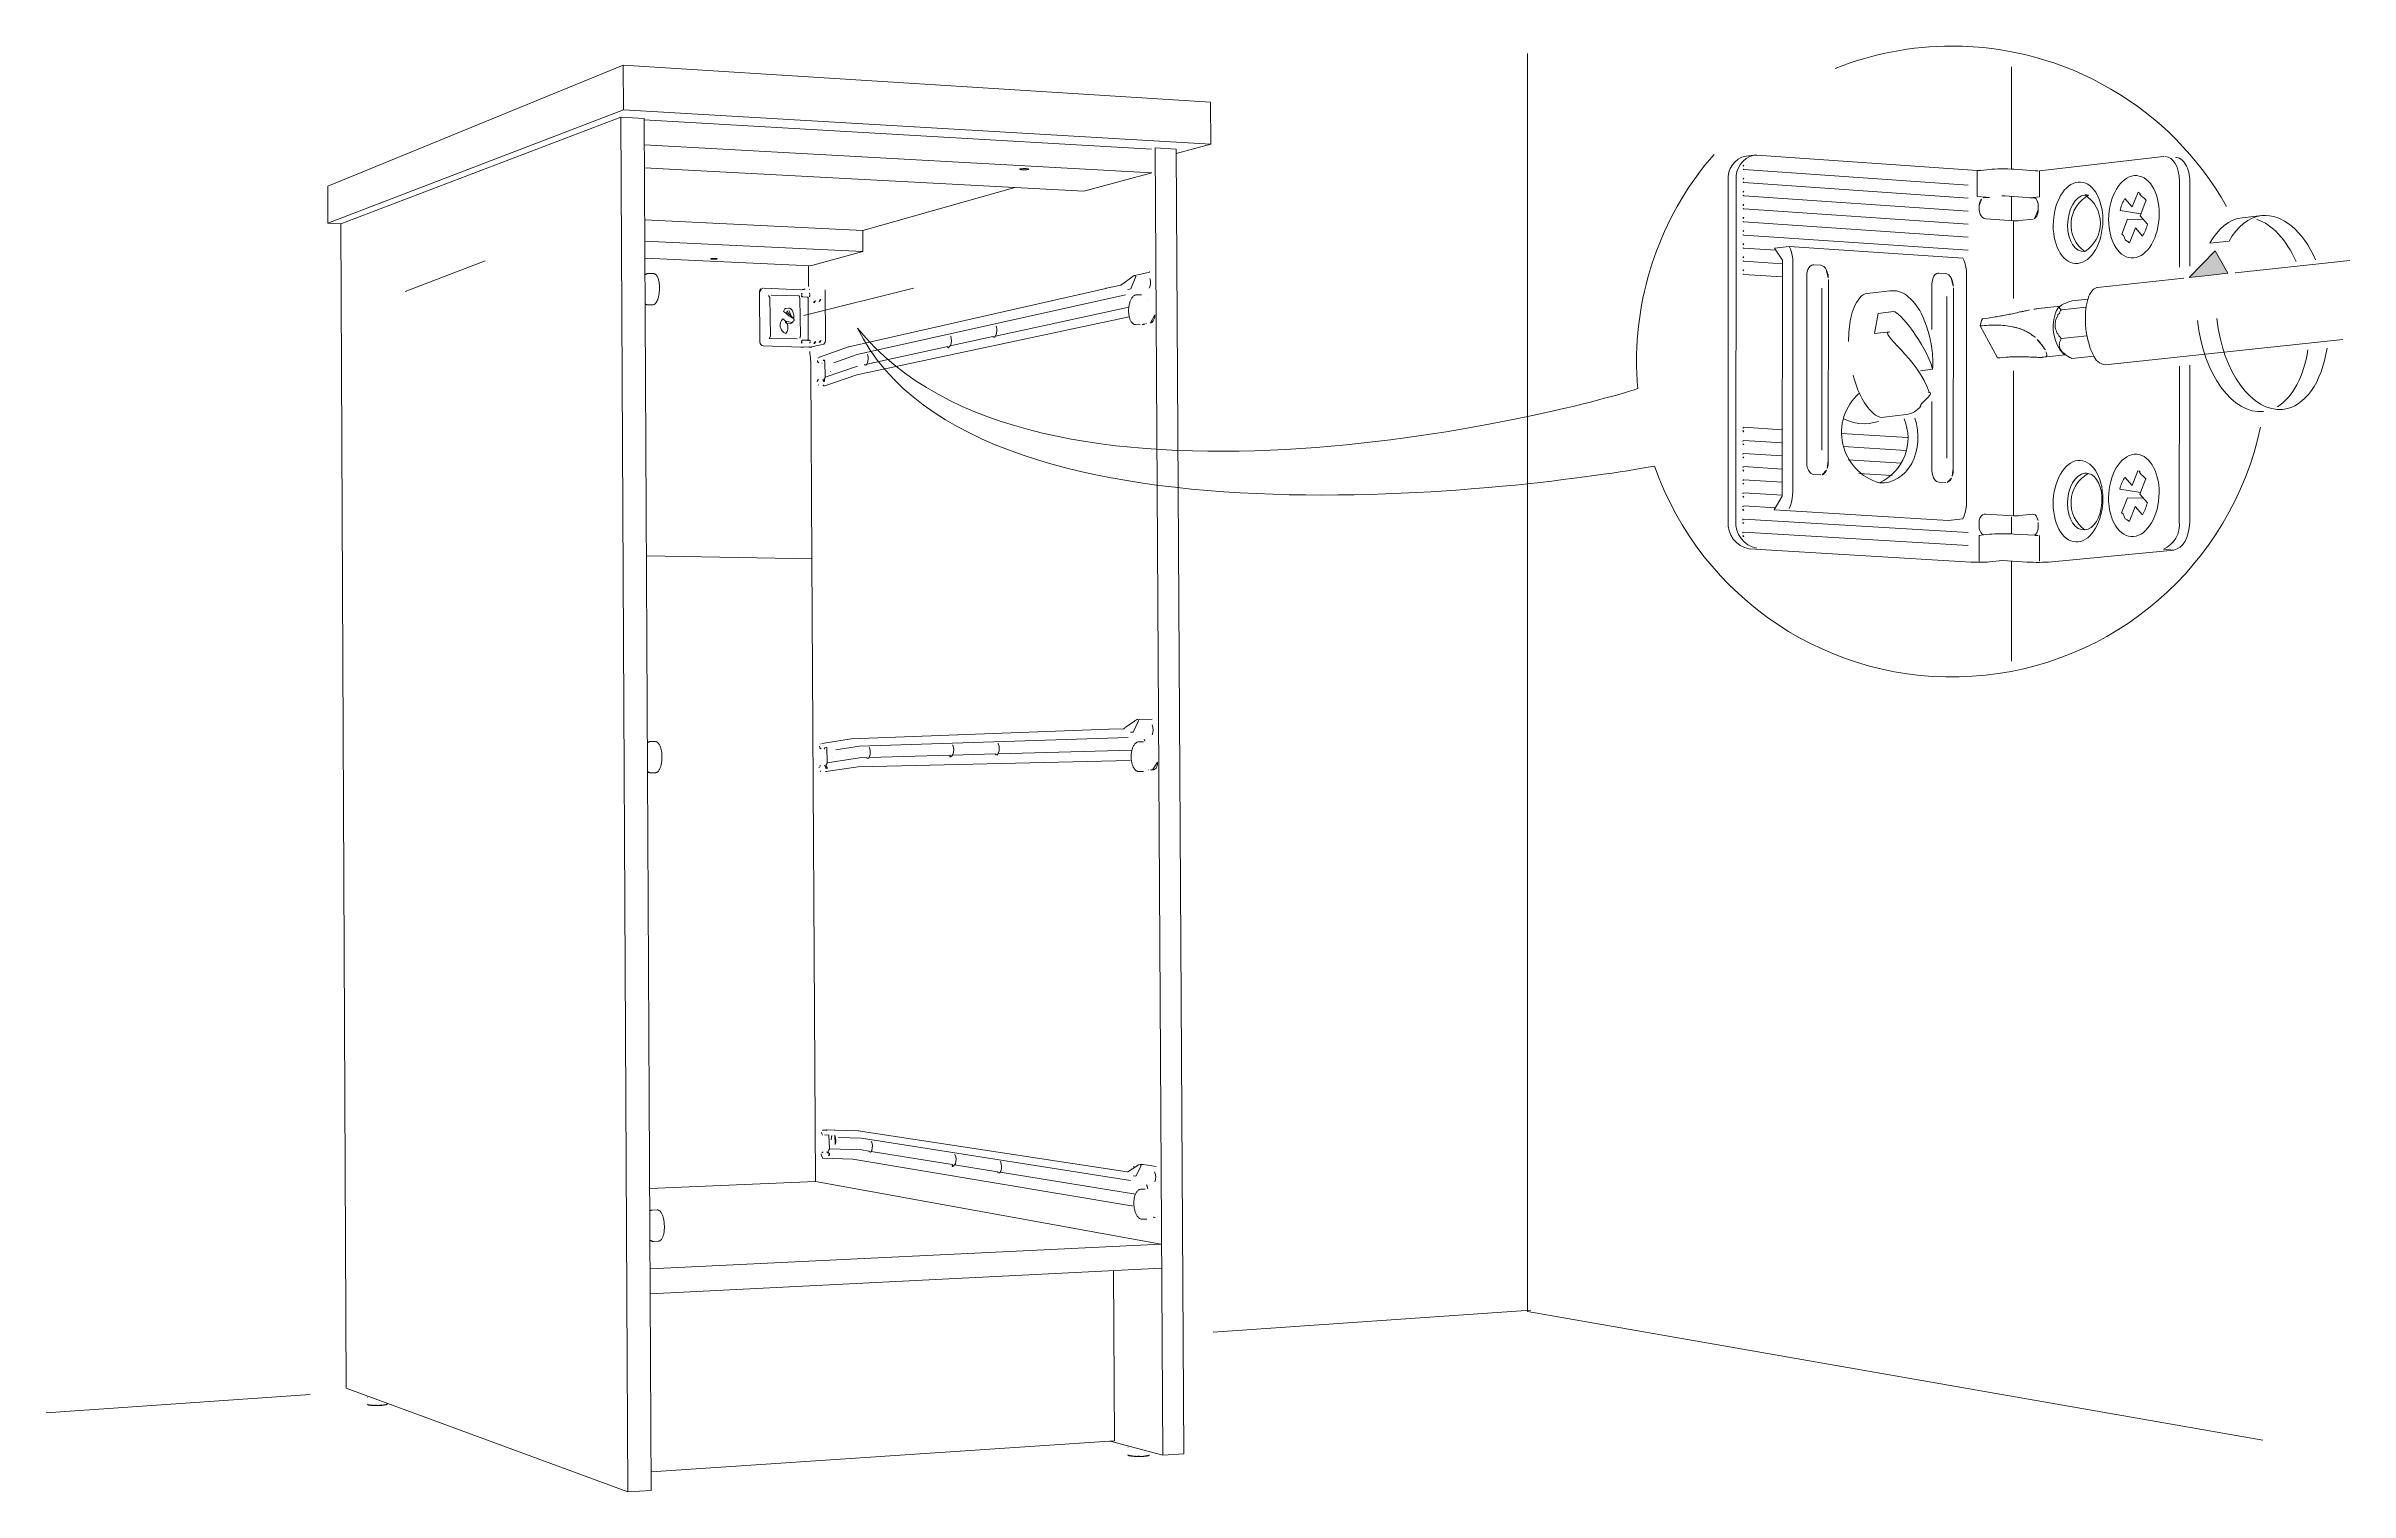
# Model space of a CAD drawing. Header units: metres. Extents: x -27.1 to 47.9, y -10.7 to 6.6.
# Drawn here: x 40.181 to 43.274, y -2.814 to -0.873 of the extents above; entities that cross this region are included whole.
import ezdxf

# ---------------------------------------------------------------- set-up
doc = ezdxf.new("R2010")
doc.units = ezdxf.units.M
doc.header["$MEASUREMENT"] = 0
doc.layers.add('PDF_Working_Num_Penna__255_Num_Penna__255_Num_Penna__255_Num_Penna__255_Num_Penna__255_Num_Penna__255', color=255, linetype='Continuous', lineweight=18)
doc.layers.add('PDF_Working_Num_Penna__7_Num_Penna__7_Num_Penna__7_Num_Penna__7_Num_Penna__7_Num_Penna__7', color=7, linetype='Continuous', lineweight=18)
doc.styles.add('GENERATED_STYLE_1', font='Arial')

msp = doc.modelspace()

# ---------------------------------------------------------------- hatches: boundary and pattern name
at = {"layer": 'PDF_Working_Num_Penna__7_Num_Penna__7_Num_Penna__7_Num_Penna__7_Num_Penna__7_Num_Penna__7', "linetype": 'Continuous', "lineweight": 18}
msp.add_hatch(color=7, dxfattribs=at).paths.add_polyline_path([(43.0936, -1.1475), (43.0583, -1.1832), (43.1103, -1.1775)])

# ---------------------------------------------------------------- linework, layer by layer
at = {"layer": 'PDF_Working_Num_Penna__255_Num_Penna__255_Num_Penna__255_Num_Penna__255_Num_Penna__255_Num_Penna__255', "color": 255, "linetype": 'Continuous', "lineweight": 18, "flags": 128}
msp.add_lwpolyline([(41.1981, -1.2342), (41.3456, -1.1975)], dxfattribs=at)
at = {"layer": 'PDF_Working_Num_Penna__7_Num_Penna__7_Num_Penna__7_Num_Penna__7_Num_Penna__7_Num_Penna__7', "color": 7, "linetype": 'Continuous', "lineweight": 18, "flags": 128}
for points in [[(43.1575, -2.7442), (42.1702, -2.5715), (42.1702, -0.8827)], [(41.7445, -0.9478), (40.9556, -0.8984), (40.5591, -1.0605), (40.5593, -1.1105)], [(40.9556, -0.8984), (40.9559, -0.958), (41.7448, -1.0042)], [(42.82, -0.9006), (42.8199, -1.0377)], [(40.5593, -1.1105), (40.9559, -0.958)], [(41.7445, -0.9478), (41.7448, -1.0042)], [(40.9839, -0.9698), (40.9525, -0.968), (40.5764, -1.1113)], [(40.962, -2.8137), (40.9525, -0.968)], [(40.9934, -2.8116), (40.9839, -0.9698)], [(40.9839, -0.9715), (41.6653, -1.0108)], [(41.6655, -1.0428), (40.9841, -1.005)], [(41.6803, -2.7645), (41.67, -1.0094)], [(41.6984, -1.0111), (41.67, -1.0094)], [(41.6984, -1.0111), (41.7087, -2.7626), (41.6803, -2.7645)], [(41.7448, -1.0042), (41.6984, -1.017)], [(42.4781, -1.019), (42.7738, -1.0397)], [(42.8577, -1.0399), (43.0238, -1.0207)], [(40.9843, -1.0361), (41.5744, -1.0675)], [(41.5744, -1.0675), (41.6655, -1.0428)], [(42.7617, -1.0591), (42.4603, -1.0382)], [(42.7907, -1.0382), (42.7786, -1.0397), (42.7775, -1.0397), (42.7763, -1.0397), (42.775, -1.0397), (42.7738, -1.0397)], [(42.7905, -1.0758), (42.788, -1.076), (42.785, -1.076), (42.7818, -1.0762), (42.7837, -1.0755), (42.7857, -1.0753), (42.7738, -1.0745), (42.7738, -1.0397)], [(42.7907, -1.0382), (42.7937, -1.0379), (42.7974, -1.0377), (42.8017, -1.0374), (42.8062, -1.0374), (42.8107, -1.0374), (42.8151, -1.0374), (42.8196, -1.0377), (42.8234, -1.0379), (42.8517, -1.0399)], [(42.8488, -1.0758), (42.8577, -1.0748), (42.8577, -1.0399)], [(41.4816, -1.0626), (41.2773, -1.1201)], [(42.7617, -1.0768), (42.4603, -1.0558)], [(42.7617, -1.0942), (42.4603, -1.0735)], [(42.841, -1.076), (42.811, -1.0738)], [(42.8199, -1.0745), (42.8199, -1.1069)], [(42.841, -1.076), (42.8443, -1.0762), (42.8477, -1.0762), (42.8512, -1.0762), (42.8528, -1.0775), (42.854, -1.0793), (42.855, -1.0815), (42.8555, -1.084), (42.8557, -1.0867), (42.8557, -1.0924)], [(43.0455, -1.0533), (43.0454, -1.1695)], [(43.0594, -1.0544), (43.0593, -1.1681)], [(40.5764, -1.1113), (40.5593, -1.1105)], [(40.5764, -1.1113), (40.5838, -2.6744), (40.962, -2.8137), (40.9934, -2.8116)], [(41.207, -1.1674), (41.2774, -1.1482), (41.2773, -1.1201), (40.9846, -1.106)], [(42.7617, -1.1116), (42.4603, -1.091)], [(42.7617, -1.1291), (42.4603, -1.1086)], [(42.7765, -1.0865), (42.7765, -1.0922), (42.7768, -1.0952), (42.7778, -1.0982), (42.7792, -1.1007), (42.781, -1.1027), (42.7832, -1.1039), (42.7857, -1.1044), (42.8228, -1.1071)], [(42.8228, -1.1071), (42.8249, -1.1071), (42.8271, -1.1071), (42.829, -1.1071), (42.8308, -1.1069), (42.8488, -1.1049)], [(42.8228, -1.1071), (42.8228, -1.2114)], [(42.968, -1.1252), (42.9758, -1.105)], [(42.997, -1.1054), (42.9758, -1.105)], [(43.156, -1.1002), (43.13, -1.103)], [(41.2774, -1.1482), (40.9848, -1.1346)], [(42.7617, -1.1465), (42.4603, -1.1263)], [(42.5035, -1.1467), (42.4603, -1.1438)], [(42.5123, -1.1602), (42.5016, -1.1438), (42.5215, -1.1415)], [(42.5215, -1.1415), (42.5233, -1.1453), (42.5246, -1.1492), (42.5255, -1.1537), (42.5262, -1.1584), (42.5262, -1.1632)], [(42.7596, -1.1789), (42.7594, -1.1741), (42.7588, -1.1694), (42.7578, -1.1649), (42.7564, -1.1609), (42.7546, -1.1572), (42.5215, -1.1415)], [(42.9785, -1.1366), (42.9862, -1.1168)], [(43.0861, -1.1374), (43.1121, -1.1346)], [(40.6628, -1.2023), (40.7705, -1.1608)], [(40.9857, -1.1574), (41.207, -1.1674)], [(41.2046, -1.1673), (41.2047, -1.1952)], [(42.5123, -1.1649), (42.4603, -1.1614)], [(42.5013, -1.4954), (42.5121, -1.4767), (42.5123, -1.1602)], [(42.5262, -1.1632), (42.5262, -1.4705)], [(42.5711, -1.1727), (42.5701, -1.1709), (42.5691, -1.1697), (42.5678, -1.1687), (42.5669, -1.1679), (42.5653, -1.1672), (42.5639, -1.1669), (42.5544, -1.1662), (42.5529, -1.1664), (42.5517, -1.1667), (42.5494, -1.1682), (42.5477, -1.1702), (42.5465, -1.1727), (42.5457, -1.1756), (42.5452, -1.1779), (42.5452, -1.1809), (42.5449, -1.4319)], [(43.1204, -1.1769), (43.2743, -1.1603)], [(40.9897, -1.1778), (40.9962, -1.1781), (40.9969, -1.1782), (40.9975, -1.1783), (40.9981, -1.1785), (40.9987, -1.1789), (40.9992, -1.1792), (40.9998, -1.1797), (41.0002, -1.1802), (41.0007, -1.1808), (41.0011, -1.1814), (41.0015, -1.1822), (41.002, -1.183), (41.0023, -1.1838), (41.0026, -1.1847), (41.003, -1.1858), (41.0033, -1.1869), (41.0036, -1.1881), (41.0038, -1.1894), (41.004, -1.1907), (41.0042, -1.1919), (41.0043, -1.1933), (41.0044, -1.1946), (41.0045, -1.1959), (41.0045, -1.1973), (41.0045, -1.1986), (41.0044, -1.1999), (41.0043, -1.2012), (41.0042, -1.2025), (41.0041, -1.2038), (41.0039, -1.2051), (41.0037, -1.2063), (41.0035, -1.2075), (41.0033, -1.2087), (41.003, -1.2098), (41.0026, -1.211), (41.0023, -1.212), (41.002, -1.213), (41.0015, -1.214), (41.0011, -1.2149), (41.0006, -1.2157), (41.0002, -1.2165), (40.9996, -1.2173), (40.9991, -1.218), (40.9985, -1.2186), (40.9979, -1.219), (40.9974, -1.2194), (40.9967, -1.2197), (40.996, -1.22), (40.9954, -1.2201), (40.9946, -1.2201), (40.9881, -1.2199)], [(41.1944, -1.1997), (41.1444, -1.1976)], [(41.1981, -1.2342), (41.3456, -1.1975)], [(41.2585, -1.2764), (41.6039, -1.1979)], [(41.6249, -1.1933), (41.6244, -1.1933), (41.6241, -1.1934), (41.6047, -1.1978), (41.6042, -1.1978), (41.6039, -1.1979)], [(41.6249, -1.1933), (41.6253, -1.1927), (41.6258, -1.1922), (41.6264, -1.1917), (41.6388, -1.1827), (41.6397, -1.1821), (41.6405, -1.1815)], [(41.6419, -1.1806), (41.6423, -1.1805), (41.6428, -1.1805), (41.6432, -1.1804), (41.6441, -1.1821), (41.6373, -1.1983), (41.6334, -1.1992)], [(41.6497, -1.2468), (41.6438, -1.2465), (41.6432, -1.2465), (41.6426, -1.2463), (41.642, -1.2462), (41.6414, -1.2459), (41.6408, -1.2457), (41.6402, -1.2452), (41.6396, -1.2447), (41.639, -1.2441), (41.6384, -1.2434), (41.6379, -1.2427), (41.6374, -1.2419), (41.637, -1.2411), (41.6366, -1.2402), (41.6362, -1.2393), (41.6358, -1.2382), (41.6355, -1.2371), (41.6352, -1.236), (41.635, -1.2348), (41.6348, -1.2335), (41.6346, -1.2323), (41.6345, -1.2311), (41.6344, -1.2298), (41.6344, -1.2285), (41.6344, -1.2272), (41.6344, -1.226), (41.6345, -1.2247), (41.6346, -1.2234), (41.6348, -1.2222), (41.635, -1.221), (41.6352, -1.2198), (41.6355, -1.2186), (41.6358, -1.2174), (41.6361, -1.2163), (41.6365, -1.2152), (41.6369, -1.2142), (41.6374, -1.2132), (41.6378, -1.2123), (41.6383, -1.2114), (41.6389, -1.2106), (41.6394, -1.2098), (41.6401, -1.2091), (41.6407, -1.2084), (41.6414, -1.2079), (41.6421, -1.2074), (41.6428, -1.207), (41.6435, -1.2067), (41.6442, -1.2065), (41.645, -1.2064), (41.6458, -1.2064), (41.6517, -1.2066)], [(41.6629, -1.1759), (41.6626, -1.1759), (41.6623, -1.176), (41.6449, -1.18), (41.6448, -1.1803)], [(42.5121, -1.1826), (42.4603, -1.1791)], [(42.5653, -1.1976), (42.5653, -1.4152)], [(42.5741, -1.1861), (42.5738, -1.4294)], [(42.7387, -1.1836), (42.7377, -1.1821), (42.7367, -1.1809), (42.7356, -1.1799), (42.7347, -1.1791), (42.7332, -1.1784), (42.7317, -1.1781), (42.7222, -1.1774), (42.7208, -1.1776), (42.7195, -1.1779), (42.7173, -1.1794), (42.7158, -1.1814), (42.7145, -1.1838), (42.7136, -1.1869), (42.7133, -1.1891), (42.713, -1.1921), (42.713, -1.2532)], [(42.7419, -1.1973), (42.7417, -1.4396)], [(42.7596, -1.1789), (42.7594, -1.4847)], [(42.9353, -1.1967), (43.0514, -1.1843)], [(41.1519, -1.265), (41.1537, -1.262), (41.1528, -1.2102)], [(41.1928, -1.2117), (41.1928, -1.2109), (41.1926, -1.2101), (41.1925, -1.2094), (41.1922, -1.2087), (41.1919, -1.2081), (41.1543, -1.2072)], [(41.1928, -1.2117), (41.1936, -1.2617)], [(41.2059, -1.2672), (41.2042, -1.2676), (41.2039, -1.2095)], [(41.6353, -1.2362), (41.2695, -1.3141), (41.2265, -1.3287)], [(41.2386, -1.2978), (41.2699, -1.2868), (41.6302, -1.2066)], [(42.6566, -1.2561), (42.6359, -1.2586), (42.6407, -1.2314), (42.6614, -1.2288)], [(42.7332, -1.2087), (42.7332, -1.4257)], [(42.8561, -1.225), (42.8852, -1.2219)], [(42.887, -1.2265), (42.9201, -1.223)], [(41.1895, -1.2657), (41.1519, -1.265)], [(41.2077, -1.3049), (41.2077, -1.302), (41.2076, -1.2991), (41.2075, -1.2963), (41.2073, -1.2935), (41.2071, -1.2907), (41.2068, -1.2879), (41.2064, -1.2852), (41.2061, -1.2826)], [(41.2193, -1.2903), (41.2582, -1.2765), (41.2585, -1.2764)], [(41.2264, -1.2962), (41.2269, -1.3171)], [(42.8918, -1.2873), (42.8627, -1.2904)], [(42.901, -1.2921), (42.9307, -1.2889)], [(41.2091, -1.561), (41.2077, -1.3049)], [(41.2264, -1.3184), (41.2267, -1.318), (41.2269, -1.3176), (41.2269, -1.3171), (41.2701, -1.3022)], [(42.8227, -1.3085), (42.8226, -1.5031)], [(43.0593, -1.301), (43.0592, -1.5118)], [(42.713, -1.3498), (42.713, -1.4421)], [(42.4593, -1.3855), (42.4595, -1.3851), (42.4598, -1.3846), (42.4603, -1.3843), (42.5121, -1.3876)], [(42.594, -1.3726), (42.6009, -1.3759), (42.6079, -1.3779), (42.6151, -1.3793), (42.6221, -1.3796)], [(42.6221, -1.3796), (42.6286, -1.3793), (42.6349, -1.3781), (42.6411, -1.3764)], [(42.5121, -1.4053), (42.4603, -1.402)], [(42.5121, -1.4227), (42.4603, -1.4197)], [(42.6802, -1.398), (42.5918, -1.3925)], [(42.6784, -1.4155), (42.594, -1.4102)], [(42.5121, -1.4404), (42.4603, -1.4371)], [(42.5449, -1.4319), (42.5452, -1.4359), (42.5459, -1.4391), (42.5471, -1.4421), (42.5489, -1.4446), (42.55, -1.4458), (42.5511, -1.4466), (42.5527, -1.4473), (42.5541, -1.4476), (42.5639, -1.4483)], [(42.6724, -1.4326), (42.6007, -1.4281)], [(42.6598, -1.4493), (42.615, -1.4466)], [(42.713, -1.4421), (42.7133, -1.4461), (42.7141, -1.4493), (42.7152, -1.4523), (42.7168, -1.4548), (42.718, -1.456), (42.7192, -1.4571), (42.7208, -1.4575), (42.7222, -1.458), (42.7317, -1.4585)], [(42.4593, -1.456), (42.4595, -1.4553), (42.4598, -1.4548), (42.4603, -1.4548), (42.5121, -1.458)], [(42.5121, -1.4755), (42.4603, -1.4725)], [(42.5262, -1.4705), (42.526, -1.4755), (42.5255, -1.4802), (42.5246, -1.4849), (42.523, -1.4892), (42.5215, -1.4934)], [(42.7594, -1.4847), (42.7594, -1.4896), (42.7586, -1.4944), (42.7576, -1.4989), (42.7564, -1.5034), (42.7546, -1.5073)], [(42.9678, -1.4993), (42.9757, -1.479)], [(42.9969, -1.4794), (42.9757, -1.479)], [(42.5031, -1.4927), (42.4603, -1.4899)], [(42.7617, -1.5255), (42.4603, -1.5076)], [(42.7347, -1.5093), (42.5013, -1.4954)], [(42.7546, -1.5073), (42.7347, -1.5093)], [(42.7763, -1.5178), (42.7763, -1.5118), (42.7765, -1.5091), (42.7775, -1.5064), (42.779, -1.5038), (42.7808, -1.5021), (42.783, -1.5011), (42.7855, -1.5009)], [(42.7855, -1.5009), (42.8226, -1.5031), (42.8246, -1.5031), (42.8268, -1.5031), (42.829, -1.5031), (42.8308, -1.5029)], [(42.8199, -1.5044), (42.8199, -1.5275)], [(42.8528, -1.5031), (42.8515, -1.5018), (42.8499, -1.5014), (42.8485, -1.5011), (42.8308, -1.5029)], [(42.851, -1.5293), (42.8525, -1.528), (42.854, -1.526), (42.8547, -1.5235), (42.8555, -1.5208), (42.8557, -1.518), (42.8557, -1.5121)], [(42.9784, -1.5106), (42.986, -1.4908)], [(42.7617, -1.5432), (42.4603, -1.5253)], [(42.7905, -1.528), (42.7821, -1.5287), (42.78, -1.5273), (42.7786, -1.5255), (42.7773, -1.523), (42.7765, -1.5205), (42.7763, -1.5178)], [(42.7821, -1.5287), (42.7763, -1.5295), (42.7763, -1.5643)], [(42.7905, -1.528), (42.7937, -1.5278), (42.7974, -1.5275), (42.8014, -1.5275), (42.8059, -1.5273), (42.8107, -1.5273), (42.8151, -1.5273), (42.8194, -1.5275), (42.8234, -1.5278), (42.851, -1.5293)], [(42.8575, -1.5295), (42.8575, -1.5643)], [(40.9869, -1.5571), (41.2091, -1.561)], [(41.2137, -2.3971), (41.2091, -1.561)], [(42.8199, -1.5641), (42.8199, -1.6985)], [(41.262, -1.8025), (41.608, -1.7896)], [(41.6284, -1.7889), (41.6279, -1.789), (41.6275, -1.789), (41.6081, -1.7896)], [(41.644, -1.7777), (41.6431, -1.7782), (41.6423, -1.7788), (41.6299, -1.7875)], [(41.6453, -1.7769), (41.6458, -1.7769), (41.6463, -1.7769), (41.6466, -1.7768), (41.6475, -1.7787), (41.6407, -1.7937), (41.6368, -1.7938)], [(41.6484, -1.7768), (41.6658, -1.7761)], [(40.9921, -1.8063), (40.9987, -1.8063), (40.9993, -1.8063), (40.9999, -1.8064), (41.0006, -1.8067), (41.0011, -1.8069), (41.0017, -1.8073), (41.0022, -1.8078), (41.0027, -1.8083), (41.0032, -1.8088), (41.0037, -1.8095), (41.0041, -1.8101), (41.0046, -1.8109), (41.005, -1.8118), (41.0053, -1.8126), (41.0057, -1.8137), (41.0061, -1.8148), (41.0064, -1.816), (41.0067, -1.8172), (41.007, -1.8185), (41.0072, -1.8198), (41.0074, -1.821), (41.0075, -1.8223), (41.0076, -1.8237), (41.0077, -1.8251), (41.0077, -1.8264), (41.0077, -1.8277), (41.0077, -1.829), (41.0077, -1.8303), (41.0076, -1.8316), (41.0075, -1.8328), (41.0073, -1.8341), (41.0071, -1.8353), (41.0069, -1.8365), (41.0067, -1.8376), (41.0064, -1.8387), (41.0061, -1.8398), (41.0058, -1.8408), (41.0054, -1.8418), (41.005, -1.8427), (41.0046, -1.8436), (41.0041, -1.8444), (41.0036, -1.8452), (41.0031, -1.8459), (41.0025, -1.8465), (41.002, -1.847), (41.0014, -1.8474), (41.0008, -1.8477), (41.0001, -1.848), (40.9994, -1.8481), (40.9987, -1.8482), (40.9922, -1.8482)], [(41.2616, -1.8025), (41.2227, -1.8089)], [(41.2264, -1.8144), (41.2291, -1.8139), (41.2297, -1.8348)], [(41.2414, -1.8176), (41.2728, -1.8126), (41.6336, -1.8007)], [(41.6543, -1.8466), (41.6483, -1.8466), (41.6477, -1.8466), (41.6471, -1.8465), (41.6464, -1.8464), (41.6459, -1.8461), (41.6453, -1.8459), (41.6446, -1.8454), (41.6439, -1.845), (41.6433, -1.8444), (41.6427, -1.8437), (41.6422, -1.843), (41.6417, -1.8423), (41.6412, -1.8415), (41.6407, -1.8406), (41.6403, -1.8397), (41.6399, -1.8387), (41.6395, -1.8376), (41.6392, -1.8365), (41.6388, -1.8353), (41.6386, -1.8341), (41.6384, -1.8329), (41.6382, -1.8316), (41.638, -1.8304), (41.6379, -1.8291), (41.6379, -1.8278), (41.6379, -1.8266), (41.6379, -1.8253), (41.6379, -1.824), (41.638, -1.8228), (41.6382, -1.8215), (41.6384, -1.8203), (41.6386, -1.8192), (41.6388, -1.818), (41.6391, -1.8169), (41.6394, -1.8158), (41.6398, -1.8148), (41.6402, -1.8138), (41.6406, -1.8128), (41.6411, -1.8119), (41.6416, -1.8111), (41.6421, -1.8103), (41.6427, -1.8095), (41.6433, -1.8088), (41.644, -1.8083), (41.6447, -1.8078), (41.6453, -1.8073), (41.646, -1.807), (41.6468, -1.8068), (41.6475, -1.8066), (41.6483, -1.8066), (41.6542, -1.8066)], [(41.228, -1.8467), (41.2713, -1.8401)], [(41.2713, -1.8401), (41.6365, -1.8316)], [(41.2259, -2.3345), (41.232, -2.3347), (41.2325, -2.353)], [(41.2714, -2.3289), (41.2399, -2.3281), (41.2396, -2.328), (41.2299, -2.3278)], [(41.2443, -2.338), (41.2756, -2.3389), (41.6371, -2.3954)], [(41.6331, -2.3841), (41.6325, -2.3841), (41.2714, -2.3289)], [(41.6381, -2.4295), (41.264, -2.3671), (41.2235, -2.3655), (41.2232, -2.3653), (41.2232, -2.3651), (41.2217, -2.3608)], [(41.6475, -2.3746), (41.6466, -2.3751), (41.6457, -2.3757), (41.6333, -2.384)], [(41.6516, -2.3742), (41.6501, -2.374), (41.651, -2.376), (41.6442, -2.3897), (41.6403, -2.3892)], [(41.6715, -2.3768), (41.654, -2.3742)], [(40.9913, -2.4062), (41.2137, -2.3971)], [(41.6782, -2.4812), (41.2137, -2.3971)], [(41.6588, -2.4473), (41.6528, -2.4476), (41.6522, -2.4476), (41.6516, -2.4475), (41.651, -2.4474), (41.6504, -2.4472), (41.6498, -2.447), (41.6491, -2.4465), (41.6484, -2.4461), (41.6478, -2.4455), (41.6471, -2.4449), (41.6466, -2.4443), (41.646, -2.4435), (41.6455, -2.4428), (41.645, -2.4419), (41.6445, -2.441), (41.6441, -2.44), (41.6436, -2.4389), (41.6432, -2.4378), (41.6428, -2.4366), (41.6425, -2.4354), (41.6422, -2.4342), (41.642, -2.433), (41.6418, -2.4317), (41.6416, -2.4305), (41.6415, -2.4291), (41.6414, -2.4279), (41.6413, -2.4266), (41.6413, -2.4254), (41.6414, -2.4241), (41.6415, -2.4228), (41.6416, -2.4217), (41.6417, -2.4205), (41.6419, -2.4193), (41.6422, -2.4181), (41.6424, -2.4171), (41.6427, -2.416), (41.643, -2.415), (41.6434, -2.414), (41.6439, -2.413), (41.6443, -2.4122), (41.6448, -2.4114), (41.6453, -2.4106), (41.6459, -2.4099), (41.6466, -2.4093), (41.6472, -2.4087), (41.6479, -2.4083), (41.6485, -2.4079), (41.6493, -2.4077), (41.65, -2.4075), (41.6508, -2.4074), (41.6567, -2.4071)], [(40.9945, -2.4354), (41.0011, -2.4351), (41.0017, -2.4351), (41.0024, -2.4352), (41.003, -2.4354), (41.0036, -2.4357), (41.0041, -2.436), (41.0047, -2.4364), (41.0052, -2.4369), (41.0057, -2.4374), (41.0062, -2.4381), (41.0067, -2.4387), (41.0072, -2.4395), (41.0076, -2.4403), (41.008, -2.4412), (41.0084, -2.4422), (41.0089, -2.4433), (41.0092, -2.4445), (41.0095, -2.4457), (41.0099, -2.447), (41.0101, -2.4482), (41.0104, -2.4496), (41.0106, -2.4509), (41.0107, -2.4522), (41.0108, -2.4535), (41.0109, -2.4549), (41.011, -2.4562), (41.011, -2.4575), (41.011, -2.4588), (41.011, -2.4601), (41.0109, -2.4614), (41.0108, -2.4626), (41.0107, -2.4639), (41.0105, -2.4651), (41.0103, -2.4662), (41.0101, -2.4673), (41.0098, -2.4684), (41.0095, -2.4695), (41.0092, -2.4705), (41.0089, -2.4714), (41.0085, -2.4723), (41.008, -2.4732), (41.0076, -2.474), (41.0071, -2.4747), (41.0065, -2.4753), (41.006, -2.4758), (41.0055, -2.4763), (41.0049, -2.4766), (41.0042, -2.4769), (41.0035, -2.4771), (41.0028, -2.4772), (40.9963, -2.4775)], [(40.9919, -2.5142), (41.6782, -2.4812)], [(40.9921, -2.5479), (41.6784, -2.5133)], [(41.6155, -2.7451), (41.6141, -2.5166)], [(42.1746, -2.5699), (41.7481, -2.5993)], [(40.5352, -2.6828), (40.1807, -2.7073)], [(40.6125, -2.6961), (40.6126, -2.6964), (40.6128, -2.6966), (40.6131, -2.6967), (40.6134, -2.6969), (40.6138, -2.697), (40.6143, -2.6971), (40.6148, -2.6972), (40.6154, -2.6973), (40.6161, -2.6973), (40.6168, -2.6975), (40.6177, -2.6975), (40.6185, -2.6976), (40.6194, -2.6977), (40.6203, -2.6977), (40.6213, -2.6977), (40.6223, -2.6977), (40.6234, -2.6977), (40.6244, -2.6978), (40.6254, -2.6977), (40.6265, -2.6977), (40.6275, -2.6977), (40.6285, -2.6977), (40.6296, -2.6976), (40.6305, -2.6975), (40.6315, -2.6975), (40.6324, -2.6974), (40.6333, -2.6973), (40.6341, -2.6972), (40.6349, -2.6971), (40.6355, -2.697), (40.6361, -2.6969), (40.6367, -2.6968), (40.6371, -2.6967), (40.6376, -2.6966), (40.638, -2.6964), (40.6383, -2.6963), (40.6386, -2.6961), (40.6388, -2.6958), (40.6389, -2.6956)], [(40.9933, -2.7866), (41.6155, -2.7451)], [(41.6096, -2.7454), (41.6803, -2.7645)], [(41.6335, -2.764), (41.6335, -2.7643), (41.6337, -2.7645), (41.634, -2.7647), (41.6343, -2.7648), (41.6348, -2.765), (41.6352, -2.7651), (41.6358, -2.7653), (41.6365, -2.7654), (41.6372, -2.7656), (41.638, -2.7657), (41.6389, -2.7658), (41.6398, -2.7659), (41.6407, -2.7659), (41.6418, -2.7661), (41.6428, -2.7661), (41.6439, -2.7662), (41.645, -2.7662), (41.6461, -2.7663), (41.6473, -2.7663), (41.6484, -2.7663), (41.6495, -2.7663), (41.6507, -2.7663), (41.6518, -2.7662), (41.6528, -2.7662), (41.6539, -2.7661), (41.6549, -2.7661), (41.6559, -2.7659), (41.6568, -2.7659), (41.6577, -2.7657), (41.6584, -2.7657), (41.659, -2.7656), (41.6596, -2.7654), (41.6602, -2.7653), (41.6606, -2.7652), (41.6612, -2.765), (41.6616, -2.7649), (41.6619, -2.7647), (41.6621, -2.7645), (41.6622, -2.7644), (41.6622, -2.7642), (41.662, -2.7643)]]:
    msp.add_lwpolyline(points, dxfattribs=at)
for points in [[(43.1088, -1.0878, 0.270633), (42.7399, -0.8726, 0.095412), (42.583, -0.9026)], [(42.4205, -1.018, 0.181818), (42.3164, -1.2961, 0.021111), (42.3181, -1.3323)], [(43.0453, -1.3025), (43.0452, -1.5108, -0.333204), (43.0238, -1.5482), (43.0378, -1.5492), (42.8694, -1.5654), (42.8659, -1.5656), (42.8617, -1.5656), (42.8575, -1.5659), (42.853, -1.5659), (42.8488, -1.5656), (42.8448, -1.5656), (42.841, -1.5654), (42.8079, -1.5634), (42.7902, -1.5651), (42.7875, -1.5654), (42.7843, -1.5656), (42.7805, -1.5656), (42.7768, -1.5656), (42.7728, -1.5656), (42.769, -1.5656), (42.7656, -1.5654), (42.4675, -1.5477, -0.381331), (42.4393, -1.5108), (42.4393, -1.0533, -0.38256), (42.4635, -1.0202), (42.474, -1.019), (42.4762, -1.019), (42.4781, -1.019)], [(42.474, -1.019, 0.364433), (42.45, -1.0524), (42.4499, -1.5098, 0.393558), (42.478, -1.5467)], [(42.9934, -1.0979), (42.9656, -1.0933, -0.069945), (42.9711, -1.0789, -0.022065), (42.9722, -1.0772), (42.9821, -1.0884), (42.9898, -1.0687, -0.093355), (42.9928, -1.0704)], [(42.9862, -1.1168), (42.9958, -1.1278, 0.017785), (42.9968, -1.1262, 0.070013), (43.0025, -1.1116), (42.9925, -1.1003), (43.0002, -1.0804)], [(41.1387, -1.2028), (41.1391, -1.2698, 0.391109), (41.1438, -1.2751), (41.1942, -1.277), (41.1948, -1.277), (41.1953, -1.277), (41.1959, -1.277), (41.1964, -1.277), (41.1969, -1.277), (41.1973, -1.2769), (41.1976, -1.2768), (41.1993, -1.2765), (41.2049, -1.2767), (41.2055, -1.2767), (41.2062, -1.2767), (41.2068, -1.2767), (41.2074, -1.2767), (41.208, -1.2766), (41.2085, -1.2766), (41.209, -1.2765), (41.2252, -1.2728, 0.231388), (41.2273, -1.2671), (41.2269, -1.1999)], [(42.6975, -1.3085), (42.714, -1.3064, 0.044632), (42.713, -1.2784, 0.08067), (42.6986, -1.2313, 0.117457), (42.6787, -1.2071, 0.199848), (42.6565, -1.2013), (42.6263, -1.2046, 0.197044), (42.6161, -1.2105, 0.116051), (42.6041, -1.2373, 0.046299), (42.6012, -1.2694)], [(43.2647, -1.2666), (42.9458, -1.3004, -0.29684), (42.9297, -1.287), (42.9281, -1.2839), (42.9266, -1.2805), (42.9253, -1.2769), (42.924, -1.273), (42.9229, -1.2689), (42.9219, -1.2648), (42.9211, -1.2605), (42.9203, -1.2561), (42.9198, -1.2516), (42.9194, -1.2471), (42.9191, -1.2427), (42.9191, -1.2383), (42.9191, -1.2339), (42.9194, -1.2297), (42.9198, -1.2256), (42.9203, -1.2217), (42.921, -1.218), (42.9218, -1.2145), (42.9228, -1.2113), (42.9239, -1.2083), (42.9252, -1.2056), (42.9265, -1.2033), (42.928, -1.2012), (42.9295, -1.1996), (42.9311, -1.1983), (42.9329, -1.1974), (42.9346, -1.1968), (42.9353, -1.1967)], [(41.4559, -1.2484), (41.4562, -1.2485), (41.4565, -1.2486, -0.200747), (41.4559, -1.2613), (41.4557, -1.2617), (41.4555, -1.262), (41.6347, -1.2231)], [(42.778, -1.2483, -0.072693), (42.7808, -1.2386, 0.008637), (42.7959, -1.2366, 0.007381), (42.8036, -1.2353, 0.005853), (42.8113, -1.2339, 0.003304), (42.8191, -1.2323, 0.00538), (42.827, -1.2306)], [(42.9007, -1.2919), (42.89, -1.2864, -0.267764), (42.8785, -1.2324, -0.147919), (42.8836, -1.2232), (42.8859, -1.2213)], [(42.8808, -1.2367, 0.040235), (42.8792, -1.2412, 0.037136), (42.8785, -1.2448, 0.039484), (42.8785, -1.2485, 0.045124), (42.8791, -1.2519, 0.039701), (42.8801, -1.2552, 0.036612), (42.8819, -1.2589, 0.032278), (42.8842, -1.2623, 0.01207), (42.8868, -1.2654), (42.9213, -1.2617)], [(42.8867, -1.2208, -0.021136), (42.8886, -1.2196, -0.032441), (42.8918, -1.2181, -0.015837), (42.8955, -1.2165, -0.002921), (42.9014, -1.2145), (42.9225, -1.2122)], [(41.395, -1.2619), (41.3953, -1.2619), (41.3955, -1.2621, -0.195201), (41.395, -1.2746), (41.3948, -1.2749), (41.3946, -1.2752), (41.4521, -1.2627), (41.4523, -1.2629), (41.4525, -1.2631), (41.4526, -1.2632), (41.4527, -1.2634), (41.4527, -1.2636), (41.4526, -1.2638)], [(42.8367, -1.2897, -0.001354), (42.8299, -1.2897, 0.006295), (42.8229, -1.2898, 0.011607), (42.8158, -1.2901, 0.007055), (42.8011, -1.2913), (42.778, -1.2483, -0.007387), (42.7891, -1.2475, -0.017043), (42.8001, -1.2473, -0.021776), (42.8108, -1.2479, -0.027819), (42.8212, -1.2495, -0.009117), (42.8264, -1.2506)], [(42.8467, -1.2598, 0.027249), (42.8413, -1.2565, 0.022994), (42.8365, -1.2542, 0.017636), (42.8315, -1.2522)], [(41.2834, -1.2866), (41.2837, -1.2868, -0.187819), (41.2832, -1.2989), (41.2831, -1.2992), (41.2829, -1.2995), (41.3914, -1.2759), (41.3916, -1.2761), (41.3917, -1.2763), (41.3918, -1.2764), (41.3919, -1.2766), (41.3919, -1.2768), (41.3918, -1.277), (41.3916, -1.2772), (41.3915, -1.2773), (41.3914, -1.2776), (41.3916, -1.2777), (41.3918, -1.2777), (41.3922, -1.2776), (41.3924, -1.2775), (41.3926, -1.2773), (41.3928, -1.2772), (41.3929, -1.277), (41.3931, -1.2769), (41.3932, -1.2767), (41.3933, -1.2766), (41.3935, -1.2764), (41.3937, -1.2762), (41.394, -1.2759), (41.3942, -1.2757), (41.3944, -1.2755), (41.3946, -1.2752)], [(42.6983, -1.3558, -0.200348), (42.6783, -1.3671), (42.6489, -1.371, -0.200895), (42.6375, -1.368, -0.117271), (42.6188, -1.3453, -0.049007), (42.6071, -1.3142)], [(42.6151, -1.3388, 0.589298), (42.6425, -1.4591, 0.405703), (42.6756, -1.3729)], [(42.9184, -1.4461), (42.9207, -1.4461), (42.923, -1.4464, 0.552038), (42.9184, -1.522)], [(42.9933, -1.472), (42.9654, -1.4673, -0.069945), (42.971, -1.453, -0.022065), (42.9721, -1.4512), (42.982, -1.4625), (42.9896, -1.4427, -0.093355), (42.9927, -1.4445)], [(42.986, -1.4908), (42.9957, -1.5019, 0.017785), (42.9967, -1.5002, 0.070013), (43.0023, -1.4856), (42.9924, -1.4743), (43, -1.4545)], [(41.286, -1.8145), (41.2864, -1.8147, -0.186439), (41.2864, -1.8267), (41.2861, -1.8273), (41.2858, -1.8277), (41.3944, -1.8247), (41.3946, -1.8249), (41.3948, -1.8251), (41.3949, -1.8253), (41.3949, -1.8255), (41.395, -1.8257), (41.3949, -1.826), (41.3946, -1.8262), (41.3945, -1.8264), (41.3944, -1.8266), (41.3946, -1.8268), (41.3949, -1.8269), (41.3952, -1.8268), (41.3955, -1.8267), (41.3957, -1.8265), (41.3958, -1.8264), (41.396, -1.8263), (41.3961, -1.8261), (41.3963, -1.8259), (41.3965, -1.8257), (41.3968, -1.8255), (41.3971, -1.8252), (41.3973, -1.8251), (41.3975, -1.8249), (41.3977, -1.8246)], [(41.3978, -1.8109), (41.3981, -1.811), (41.3983, -1.8111, -0.192738), (41.3983, -1.8235), (41.398, -1.8241), (41.3977, -1.8246), (41.4553, -1.823), (41.4555, -1.8233), (41.4556, -1.8235), (41.4557, -1.8237), (41.4559, -1.8238), (41.4559, -1.8241), (41.4558, -1.8243)], [(41.4588, -1.8089), (41.4591, -1.809), (41.4594, -1.8092, -0.196576), (41.4594, -1.8218), (41.4591, -1.8224), (41.4587, -1.8229), (41.6388, -1.8179)], [(41.2299, -1.8425), (41.2298, -1.8421), (41.2296, -1.8416), (41.2294, -1.8413, -0.407762), (41.2292, -1.836), (41.2295, -1.8357), (41.2296, -1.8353), (41.2297, -1.8348), (41.273, -1.8281), (41.2828, -1.8278), (41.2829, -1.828), (41.2831, -1.8282), (41.2832, -1.8286), (41.2833, -1.8288), (41.2832, -1.829)], [(41.2886, -2.343), (41.2888, -2.343, -0.186793), (41.2895, -2.3552), (41.2892, -2.3557), (41.289, -2.3562), (41.2887, -2.3565), (41.3975, -2.3741), (41.3977, -2.3744), (41.3978, -2.3746), (41.3979, -2.3748), (41.398, -2.375), (41.398, -2.3753), (41.3979, -2.3756), (41.3977, -2.3758), (41.3976, -2.376), (41.3975, -2.3762), (41.3976, -2.3764), (41.3978, -2.3766), (41.3981, -2.3766), (41.3983, -2.3766), (41.3985, -2.3766), (41.3987, -2.3764), (41.3989, -2.3763), (41.399, -2.3762), (41.3992, -2.376), (41.3993, -2.3759), (41.3994, -2.3757), (41.3996, -2.3756), (41.3999, -2.3753), (41.4001, -2.3752), (41.4003, -2.375), (41.4006, -2.3748), (41.4007, -2.3746)], [(41.2327, -2.3608), (41.2327, -2.3603), (41.2325, -2.3599), (41.2321, -2.3595, -0.401275), (41.232, -2.3543), (41.2323, -2.3539), (41.2325, -2.3535), (41.2325, -2.353), (41.276, -2.3544), (41.2857, -2.356), (41.2858, -2.3563), (41.2859, -2.3565), (41.2861, -2.3567), (41.2861, -2.3569), (41.2862, -2.3572), (41.2861, -2.3574)], [(41.4006, -2.3606), (41.4009, -2.3606), (41.4011, -2.3607, -0.190111), (41.4017, -2.3732), (41.4013, -2.3737), (41.401, -2.3742), (41.4007, -2.3746), (41.4585, -2.3839), (41.4587, -2.3842), (41.4588, -2.3845), (41.4589, -2.3847), (41.459, -2.3849), (41.4591, -2.3852), (41.459, -2.3854), (41.4589, -2.3855)], [(41.4617, -2.3701), (41.462, -2.3702), (41.4622, -2.3703, -0.202288), (41.4628, -2.383), (41.4625, -2.3836), (41.4622, -2.3841), (41.4618, -2.3845), (41.6435, -2.4139)]]:
    msp.add_lwpolyline(points, format="xyb", dxfattribs=at)
for points in [[(43.0238, -1.0207), (43.0251, -1.0207)], [(41.4968, -1.0371), (41.4977, -1.0372), (41.4985, -1.0373), (41.4992, -1.0374), (41.4997, -1.0375), (41.5, -1.0376), (41.5001, -1.0378), (41.4999, -1.0381), (41.4995, -1.0382), (41.499, -1.0383), (41.4983, -1.0384), (41.4974, -1.0386), (41.4965, -1.0386), (41.4955, -1.0387), (41.4945, -1.0387), (41.4934, -1.0388), (41.4924, -1.0387), (41.4914, -1.0387), (41.4905, -1.0386), (41.4897, -1.0385), (41.4891, -1.0384), (41.4885, -1.0383), (41.4882, -1.0382), (41.4881, -1.038), (41.4883, -1.0377), (41.4887, -1.0376), (41.4892, -1.0375), (41.4899, -1.0374), (41.4907, -1.0373), (41.4916, -1.0372), (41.4927, -1.0371), (41.4937, -1.0371), (41.4948, -1.0371), (41.4958, -1.0371)], [(42.4603, -1.0324), (42.46, -1.0327), (42.4595, -1.0329), (42.4595, -1.0337)], [(42.4598, -1.0377), (42.4603, -1.0382), (42.46, -1.0382), (42.4595, -1.0377)], [(42.4603, -1.0501), (42.46, -1.0501), (42.4595, -1.0506), (42.4595, -1.0514)], [(42.8517, -1.0399), (42.8534, -1.0399), (42.8557, -1.0399)], [(42.4598, -1.0553), (42.4603, -1.0558), (42.46, -1.0556), (42.4595, -1.0551)], [(42.4603, -1.0675), (42.46, -1.0678), (42.4595, -1.0683), (42.4595, -1.0688)], [(42.4598, -1.073), (42.4603, -1.0735), (42.46, -1.0733), (42.4595, -1.0728)], [(42.7765, -1.0865), (42.7768, -1.0832), (42.7781, -1.0802), (42.7795, -1.078)], [(42.811, -1.0738), (42.8097, -1.0738), (42.8084, -1.0738), (42.8069, -1.0738)], [(42.8503, -1.076), (42.8488, -1.0758), (42.8499, -1.076)], [(42.4603, -1.0852), (42.46, -1.0852), (42.4595, -1.0857), (42.4595, -1.0865)], [(42.4598, -1.0905), (42.4603, -1.091), (42.46, -1.091), (42.4595, -1.0905)], [(42.4603, -1.1029), (42.4598, -1.1029), (42.4595, -1.1034), (42.4595, -1.1042)], [(42.4595, -1.1082), (42.4603, -1.1087), (42.4598, -1.1084), (42.4595, -1.1079)], [(42.8557, -1.0924), (42.8555, -1.0955), (42.8547, -1.0984), (42.8538, -1.1009), (42.8522, -1.1029), (42.8506, -1.1044)], [(42.4603, -1.1204), (42.4598, -1.1206), (42.4595, -1.1211), (42.4595, -1.1216)], [(42.4595, -1.1258), (42.4603, -1.1263), (42.4598, -1.1261), (42.4595, -1.1256)], [(42.4603, -1.138), (42.4598, -1.138), (42.4595, -1.1385), (42.4595, -1.1393)], [(42.4595, -1.1433), (42.4603, -1.1438), (42.4598, -1.1438)], [(41.0759, -1.1587), (41.0753, -1.1587), (41.0746, -1.1586), (41.0741, -1.1586), (41.0737, -1.1585), (41.0734, -1.1584), (41.0733, -1.1583), (41.0735, -1.1581), (41.0739, -1.158), (41.0744, -1.1579), (41.0749, -1.1579), (41.0755, -1.1578), (41.0763, -1.1578), (41.077, -1.1577), (41.0778, -1.1577), (41.0785, -1.1577), (41.0792, -1.1578), (41.0799, -1.1578), (41.0805, -1.1579), (41.081, -1.1579), (41.0814, -1.158), (41.0817, -1.1581), (41.0819, -1.1582), (41.0816, -1.1584), (41.0812, -1.1585), (41.0808, -1.1586), (41.0802, -1.1587), (41.0796, -1.1587), (41.0789, -1.1587), (41.0781, -1.1587), (41.0774, -1.1588), (41.0766, -1.1587)], [(42.4603, -1.1731), (42.4598, -1.1734), (42.4595, -1.1739), (42.4593, -1.1744)], [(42.4603, -1.1557), (42.4598, -1.1557), (42.4595, -1.1562), (42.4595, -1.157)], [(42.4595, -1.1609), (42.4603, -1.1614), (42.4598, -1.1612), (42.4595, -1.1607)], [(42.5711, -1.1727), (42.572, -1.1749), (42.5728, -1.1774), (42.5736, -1.1799), (42.5738, -1.1819), (42.5738, -1.1839)], [(43.0841, -1.1804), (43.1103, -1.1775), (43.0936, -1.1475), (43.0583, -1.1832)], [(40.9858, -1.1794), (40.9862, -1.179), (40.9869, -1.1786), (40.9875, -1.1782), (40.988, -1.178), (40.9886, -1.1779), (40.9891, -1.1778)], [(41.1387, -1.2028), (41.1387, -1.202), (41.1389, -1.2012), (41.1392, -1.2005), (41.1396, -1.1998), (41.1401, -1.1991), (41.1407, -1.1986), (41.1414, -1.1983)], [(41.1421, -1.198), (41.1431, -1.1978), (41.1438, -1.1976)], [(41.1944, -1.1997), (41.1946, -1.1997), (41.1947, -1.1997), (41.1949, -1.1997)], [(41.1951, -1.2048), (41.1948, -1.2049), (41.1946, -1.2049)], [(41.1956, -1.2052), (41.1953, -1.2054), (41.195, -1.2057), (41.1949, -1.2062)], [(41.1956, -1.2052), (41.196, -1.205), (41.1964, -1.205)], [(41.1962, -1.1994), (41.1965, -1.1993), (41.1969, -1.1993), (41.1975, -1.1992), (41.1981, -1.1992), (41.1987, -1.1991), (41.1994, -1.1991), (41.2001, -1.1991)], [(41.2064, -1.2045), (41.2056, -1.2047)], [(41.2063, -1.1994), (41.2061, -1.1994), (41.2058, -1.1994)], [(41.2058, -1.2048), (41.206, -1.205), (41.2061, -1.2052), (41.2062, -1.2055), (41.2062, -1.2059)], [(41.6405, -1.1815), (41.6408, -1.1814), (41.641, -1.1812), (41.6412, -1.1811), (41.6414, -1.181), (41.6416, -1.1808)], [(42.4595, -1.1786), (42.4603, -1.1791), (42.4598, -1.1789), (42.4595, -1.1784)], [(42.7387, -1.1836), (42.7399, -1.1861), (42.7407, -1.1886), (42.7412, -1.1911), (42.7417, -1.1931), (42.7417, -1.1951)], [(40.9881, -1.2199), (40.9874, -1.2198), (40.9868, -1.2196), (40.9862, -1.2194), (40.9857, -1.2191)], [(41.1528, -1.2102), (41.151, -1.2075)], [(41.1777, -1.2311), (41.1751, -1.2314), (41.1757, -1.228)], [(41.1964, -1.2092), (41.1961, -1.2091), (41.1957, -1.209), (41.1953, -1.2087), (41.1951, -1.2083), (41.1949, -1.2079), (41.1949, -1.2074)], [(41.1964, -1.2092), (41.2027, -1.2095), (41.203, -1.2095), (41.2034, -1.2095), (41.2037, -1.2095)], [(41.2056, -1.209), (41.2057, -1.2089), (41.2059, -1.2087), (41.2061, -1.2084), (41.2062, -1.208), (41.2062, -1.2076), (41.2062, -1.2071)], [(41.6593, -1.2139), (41.6593, -1.2135)], [(41.1936, -1.2617), (41.1936, -1.2625), (41.1935, -1.2633), (41.1934, -1.264), (41.1931, -1.2647)], [(41.1952, -1.269), (41.1952, -1.2687), (41.1954, -1.2683), (41.1956, -1.2679)], [(41.1959, -1.2677), (41.1962, -1.2675), (41.1964, -1.2674)], [(41.1968, -1.2674), (41.203, -1.2677), (41.2034, -1.2677), (41.2037, -1.2677), (41.204, -1.2676)], [(41.2064, -1.2677), (41.2063, -1.2675), (41.2062, -1.2673)], [(41.2064, -1.2677), (41.2065, -1.268), (41.2066, -1.2684), (41.2066, -1.2687)], [(41.454, -1.2636), (41.4542, -1.2634), (41.4543, -1.2632), (41.4547, -1.263), (41.4549, -1.2627), (41.4551, -1.2625), (41.4553, -1.2623)], [(41.4554, -1.2615), (41.4557, -1.2614)], [(41.6524, -1.2463), (41.6532, -1.2462), (41.6538, -1.2462), (41.6545, -1.2461), (41.6551, -1.246), (41.6556, -1.246), (41.6561, -1.2459)], [(41.6579, -1.2454), (41.6577, -1.2452), (41.6574, -1.2452)], [(41.6574, -1.2456), (41.6577, -1.2455)], [(41.6579, -1.2454), (41.6579, -1.245)], [(41.6619, -1.2439), (41.6621, -1.2439)], [(41.1952, -1.269), (41.1952, -1.2699), (41.1952, -1.2704), (41.1954, -1.2708), (41.1957, -1.2712), (41.196, -1.2714)], [(41.2059, -1.2764), (41.2062, -1.2764), (41.2065, -1.2764)], [(41.2066, -1.2696), (41.2066, -1.27), (41.2065, -1.2704), (41.2064, -1.2708), (41.2063, -1.2711), (41.2062, -1.2713), (41.2065, -1.2713)], [(41.2168, -1.2962), (41.2167, -1.2958), (41.2166, -1.2955), (41.2165, -1.2951), (41.2166, -1.2947)], [(41.2168, -1.2962), (41.2175, -1.2973), (41.2178, -1.2976), (41.2182, -1.2978), (41.2186, -1.298)], [(41.2175, -1.2915), (41.2176, -1.2913)], [(41.2193, -1.2903), (41.2191, -1.2904), (41.219, -1.2904), (41.2188, -1.2905), (41.2187, -1.2906), (41.2185, -1.2907), (41.2184, -1.2909)], [(41.2226, -1.2982), (41.2228, -1.2982), (41.223, -1.2981)], [(41.2242, -1.2948), (41.2243, -1.2946), (41.2245, -1.2944), (41.2247, -1.2943), (41.2249, -1.2943), (41.2252, -1.2943), (41.2254, -1.2944), (41.2258, -1.2948), (41.2261, -1.2952), (41.2263, -1.2957)], [(41.2252, -1.2941), (41.2253, -1.2943)], [(41.3945, -1.2747), (41.3948, -1.2747)], [(41.216, -1.3228), (41.2167, -1.3213), (41.2166, -1.3215), (41.2166, -1.3219)], [(41.216, -1.3228), (41.216, -1.3231), (41.216, -1.3234)], [(41.2184, -1.3205), (41.2179, -1.3205), (41.2174, -1.3206), (41.2171, -1.3208), (41.2168, -1.321)], [(41.2178, -1.3277), (41.2176, -1.3274)], [(41.224, -1.321), (41.2238, -1.3208), (41.2236, -1.3207), (41.2234, -1.3207)], [(41.224, -1.321), (41.2249, -1.3232)], [(41.2243, -1.3283), (41.2242, -1.3279)], [(41.2243, -1.3283), (41.2245, -1.3285), (41.2247, -1.3287), (41.2249, -1.3288), (41.2252, -1.3289)], [(41.2247, -1.328), (41.2244, -1.3279)], [(41.2251, -1.3281), (41.225, -1.328), (41.2248, -1.328), (41.2245, -1.3279)], [(41.226, -1.3228), (41.2257, -1.3223), (41.2255, -1.3217), (41.2254, -1.3211), (41.2254, -1.3205), (41.2256, -1.3199), (41.2257, -1.3193), (41.226, -1.3188)], [(41.2265, -1.3287), (41.2259, -1.3289)], [(41.2802, -1.3012), (41.2804, -1.301), (41.2804, -1.3007), (41.2803, -1.3006), (41.2802, -1.3004), (41.2801, -1.3003), (41.2799, -1.3001)], [(41.2816, -1.3009), (41.2817, -1.3008), (41.2818, -1.3006), (41.2821, -1.3003), (41.2823, -1.3002), (41.2825, -1.2999), (41.2827, -1.2997)], [(42.4603, -1.3903), (42.4598, -1.39), (42.4595, -1.3895), (42.4593, -1.3888)], [(42.4593, -1.4033), (42.4595, -1.4025), (42.4598, -1.402)], [(42.4603, -1.4077), (42.4598, -1.4077), (42.4595, -1.4073), (42.4593, -1.4065)], [(42.4593, -1.4209), (42.4595, -1.4202), (42.4598, -1.4197)], [(42.4603, -1.4254), (42.4598, -1.4251), (42.4595, -1.4246), (42.4593, -1.4242)], [(42.4593, -1.4384), (42.4595, -1.4379), (42.4598, -1.4374)], [(42.4603, -1.4431), (42.4598, -1.4429), (42.4595, -1.4424), (42.4593, -1.4416)], [(42.5715, -1.4421), (42.5706, -1.4438), (42.5696, -1.4453), (42.5684, -1.4466), (42.5671, -1.4476), (42.5656, -1.4481)], [(42.5738, -1.4294), (42.5738, -1.4321), (42.5736, -1.4346), (42.5731, -1.4371), (42.5723, -1.4396)], [(42.7395, -1.4526), (42.7385, -1.4543), (42.7374, -1.4558), (42.7363, -1.4568), (42.735, -1.4578), (42.7334, -1.4583)], [(42.7417, -1.4398), (42.7417, -1.4424), (42.7414, -1.4448), (42.7409, -1.4476), (42.7401, -1.45)], [(42.4603, -1.4605), (42.4598, -1.4605), (42.4595, -1.46), (42.4593, -1.4593)], [(42.4593, -1.4737), (42.4595, -1.4729), (42.4598, -1.4725)], [(42.4603, -1.4782), (42.4598, -1.478), (42.4595, -1.4775), (42.4593, -1.4769)], [(42.4593, -1.4912), (42.4593, -1.4907), (42.4598, -1.4902)], [(42.4603, -1.4959), (42.4598, -1.4956), (42.4593, -1.4951), (42.4593, -1.4944)], [(42.4593, -1.5089), (42.4593, -1.5081), (42.4598, -1.5076)], [(42.4603, -1.5133), (42.4598, -1.5133), (42.4593, -1.5128), (42.4593, -1.5121)], [(42.8528, -1.5031), (42.854, -1.5049), (42.855, -1.5069), (42.8555, -1.5093)], [(42.4593, -1.5265), (42.4593, -1.5258), (42.4598, -1.5253)], [(42.4603, -1.531), (42.4598, -1.5308), (42.4593, -1.5303), (42.4593, -1.5298)], [(42.8517, -1.5295), (42.8534, -1.5295), (42.8555, -1.5295)], [(41.6284, -1.7889), (41.6288, -1.7884), (41.6293, -1.788)], [(41.644, -1.7777), (41.6443, -1.7776), (41.6445, -1.7775), (41.6447, -1.7773), (41.6449, -1.7772), (41.6451, -1.7771)], [(41.6481, -1.7768), (41.6484, -1.7768)], [(40.9891, -1.8074), (40.9893, -1.8072), (40.9899, -1.8068), (40.9904, -1.8066), (40.991, -1.8064), (40.9916, -1.8063)], [(41.2196, -1.814), (41.2194, -1.8136), (41.2194, -1.8132), (41.2194, -1.8127)], [(41.2201, -1.815), (41.2198, -1.8149)], [(41.2201, -1.815), (41.2203, -1.8152), (41.2205, -1.8156), (41.2209, -1.8158), (41.2214, -1.816)], [(41.2203, -1.8097), (41.2204, -1.8095)], [(41.2227, -1.8089), (41.2225, -1.8089), (41.2223, -1.809)], [(41.2259, -1.8158), (41.2258, -1.8159), (41.2256, -1.816)], [(41.2262, -1.8148), (41.2259, -1.8158)], [(41.3978, -1.8237), (41.3981, -1.8237)], [(41.4572, -1.8244), (41.4573, -1.8242), (41.4575, -1.824), (41.4578, -1.8238), (41.4581, -1.8236), (41.4583, -1.8234), (41.4585, -1.8232)], [(41.4588, -1.822), (41.4591, -1.822)], [(41.6553, -1.803), (41.6557, -1.8039), (41.656, -1.8049), (41.6563, -1.8059)], [(40.9922, -1.8482), (40.9915, -1.8482), (40.9909, -1.848), (40.9903, -1.8478), (40.9897, -1.8475), (40.9891, -1.8472), (40.9886, -1.8467)], [(41.2189, -1.8409), (41.2188, -1.8413), (41.2188, -1.8416)], [(41.2212, -1.8387), (41.2207, -1.8387), (41.2203, -1.8388), (41.2199, -1.839), (41.2197, -1.8393)], [(41.2206, -1.8463), (41.2205, -1.8462), (41.2204, -1.846)], [(41.2268, -1.8389), (41.2267, -1.8388), (41.2265, -1.8387), (41.2262, -1.8386)], [(41.2268, -1.8389), (41.2283, -1.8431)], [(41.2272, -1.8463), (41.2274, -1.8465), (41.2277, -1.8466), (41.228, -1.8467)], [(41.2279, -1.8464), (41.2278, -1.8463), (41.2276, -1.8463), (41.2273, -1.8463)], [(41.2286, -1.8466), (41.2284, -1.8467)], [(41.2844, -1.829), (41.2846, -1.8289), (41.2847, -1.8288), (41.285, -1.8285), (41.2852, -1.8283), (41.2854, -1.8281), (41.2856, -1.828)], [(41.6614, -1.8443), (41.6612, -1.8442), (41.6609, -1.8442)], [(41.6649, -1.8442), (41.6645, -1.8442), (41.6641, -1.8442), (41.6637, -1.8442)], [(41.6649, -1.8442), (41.6654, -1.8442), (41.6657, -1.8441)], [(41.6671, -1.844), (41.6667, -1.844), (41.6666, -1.8441), (41.6664, -1.8441), (41.6661, -1.8441)], [(41.2223, -2.3324), (41.2222, -2.3321), (41.2221, -2.3317), (41.2222, -2.3313)], [(41.2238, -2.3344), (41.2227, -2.3343)], [(41.2231, -2.3284), (41.2232, -2.3282)], [(41.2233, -2.3281), (41.2281, -2.3279), (41.2284, -2.3279), (41.2287, -2.3279)], [(41.2281, -2.3279), (41.2283, -2.3279)], [(41.2291, -2.3278), (41.2289, -2.3278), (41.2287, -2.3279)], [(41.2301, -2.3278), (41.2299, -2.3278)], [(41.235, -2.3409), (41.235, -2.34), (41.2351, -2.3391), (41.2352, -2.3382), (41.2354, -2.3374), (41.2355, -2.3367), (41.2358, -2.336), (41.236, -2.3353)], [(41.2396, -2.328), (41.2403, -2.3281)], [(41.272, -2.329), (41.2718, -2.3289)], [(41.2217, -2.3596), (41.2216, -2.36), (41.2216, -2.3604)], [(41.224, -2.3574), (41.2235, -2.3574), (41.2231, -2.3576), (41.2228, -2.3578), (41.2225, -2.358)], [(41.2301, -2.3589), (41.2296, -2.3574), (41.2293, -2.3572), (41.229, -2.3572)], [(41.2311, -2.3616), (41.2312, -2.3618), (41.2314, -2.362), (41.2316, -2.3621), (41.232, -2.3621), (41.2323, -2.362), (41.2325, -2.3618), (41.2326, -2.3615)], [(41.2327, -2.3608), (41.2327, -2.3611)], [(41.2873, -2.3577), (41.2874, -2.3575), (41.2876, -2.3574), (41.2879, -2.3572), (41.2881, -2.357), (41.2883, -2.3569), (41.2885, -2.3567)], [(41.4012, -2.3734), (41.4014, -2.3733)], [(41.6417, -2.3784), (41.6415, -2.3777), (41.6413, -2.377), (41.6412, -2.3762)], [(41.6475, -2.3746), (41.6478, -2.3745), (41.648, -2.3744), (41.6482, -2.3743), (41.6484, -2.3742), (41.6486, -2.374)], [(41.6501, -2.374), (41.6497, -2.374), (41.6493, -2.3739)], [(41.654, -2.3742), (41.6535, -2.3741), (41.653, -2.3741), (41.6524, -2.374), (41.6517, -2.374), (41.651, -2.3739), (41.6503, -2.3739), (41.6495, -2.3739)], [(41.6517, -2.3746), (41.6517, -2.3744)], [(41.4604, -2.3857), (41.4605, -2.3856), (41.4607, -2.3854), (41.4609, -2.3853), (41.4612, -2.3851), (41.4614, -2.3849), (41.4616, -2.3847)], [(41.4622, -2.3832), (41.4625, -2.3831)], [(41.6325, -2.3841), (41.6327, -2.3841)], [(41.6585, -2.4012), (41.6588, -2.4019), (41.6592, -2.4028), (41.6595, -2.4037), (41.6597, -2.4047), (41.6599, -2.4058), (41.66, -2.4069)], [(40.9923, -2.4361), (40.9929, -2.4358), (40.9934, -2.4356), (40.994, -2.4355)], [(41.6398, -2.4297), (41.6392, -2.4296), (41.6386, -2.4296)], [(41.6684, -2.445), (41.668, -2.445), (41.6676, -2.445), (41.6673, -2.445)], [(41.6684, -2.445), (41.669, -2.4451), (41.6692, -2.4451)], [(41.6701, -2.4451), (41.6699, -2.4451), (41.6696, -2.4451)], [(41.6706, -2.445), (41.6704, -2.445)], [(41.6727, -2.4449), (41.6725, -2.445)], [(40.9963, -2.4775), (40.9956, -2.4775), (40.995, -2.4774), (40.9944, -2.4772), (40.9938, -2.4769), (40.9932, -2.4766), (40.9927, -2.4762), (40.9921, -2.4757)], [(40.6123, -2.6868), (40.6125, -2.6867)], [(40.6125, -2.6871), (40.6124, -2.687)], [(40.6133, -2.6965), (40.6131, -2.6964)], [(40.6137, -2.6965), (40.6139, -2.6965)], [(40.6141, -2.6965), (40.614, -2.6967)], [(40.6145, -2.6967), (40.6148, -2.6967)], [(40.6148, -2.6969), (40.6147, -2.6968)], [(40.615, -2.6967), (40.6149, -2.6969)], [(40.6156, -2.6968), (40.6159, -2.6969)], [(40.6159, -2.697), (40.6157, -2.697)], [(40.6161, -2.6969), (40.616, -2.697)], [(40.6168, -2.6969), (40.6172, -2.697)], [(40.6172, -2.6972), (40.617, -2.6971)], [(40.6182, -2.6971), (40.6184, -2.6971), (40.6186, -2.6971)], [(40.6196, -2.6971), (40.6199, -2.6972), (40.6201, -2.6972)], [(40.6212, -2.6972), (40.6215, -2.6972), (40.6217, -2.6972)], [(40.6229, -2.6972), (40.6232, -2.6973), (40.6234, -2.6972)], [(40.6246, -2.6972), (40.6249, -2.6972)], [(40.6263, -2.6972), (40.6267, -2.6972)], [(40.628, -2.6972), (40.6282, -2.6972), (40.6284, -2.6972)], [(40.6297, -2.6971), (40.6299, -2.6971), (40.6301, -2.6971)], [(40.6313, -2.697), (40.6315, -2.697), (40.6317, -2.697)], [(40.6328, -2.6969), (40.633, -2.6969), (40.6332, -2.6968)], [(40.6342, -2.6967), (40.6344, -2.6967)], [(40.6348, -2.6966), (40.6347, -2.6968)], [(40.6354, -2.6965), (40.6356, -2.6965)], [(40.6359, -2.6964), (40.6358, -2.6966)], [(40.6365, -2.6963), (40.6367, -2.6963)], [(40.6369, -2.6962), (40.6369, -2.6964)], [(40.6374, -2.6961), (40.6376, -2.6961)], [(40.6389, -2.6956), (40.639, -2.6955)], [(41.6334, -2.7536), (41.6336, -2.7536)], [(41.6334, -2.7536), (41.6334, -2.7538)], [(41.6343, -2.7643), (41.6344, -2.7644)], [(41.6346, -2.7645), (41.6344, -2.7645)], [(41.6351, -2.7646), (41.6353, -2.7646)], [(41.6354, -2.7648), (41.6351, -2.7647)], [(41.6361, -2.7648), (41.6362, -2.7649)], [(41.6364, -2.765), (41.6362, -2.765)], [(41.6373, -2.765), (41.6376, -2.765)], [(41.6376, -2.7652), (41.6375, -2.7652)], [(41.6386, -2.7652), (41.6388, -2.7652), (41.639, -2.7652)], [(41.639, -2.7654), (41.6389, -2.7654), (41.6387, -2.7653)], [(41.6402, -2.7653), (41.6404, -2.7654), (41.6406, -2.7654)], [(41.6418, -2.7655), (41.6421, -2.7655), (41.6423, -2.7655)], [(41.6436, -2.7656), (41.6439, -2.7656), (41.6441, -2.7656)], [(41.6454, -2.7657), (41.6457, -2.7657), (41.646, -2.7657)], [(41.6462, -2.7657), (41.6461, -2.7658)], [(41.6473, -2.7657), (41.6476, -2.7657), (41.6479, -2.7657)], [(41.6492, -2.7657), (41.6493, -2.7657), (41.6496, -2.7657)], [(41.6499, -2.7657), (41.6498, -2.7658)], [(41.651, -2.7657), (41.6512, -2.7657), (41.6514, -2.7657)], [(41.6528, -2.7656), (41.653, -2.7656), (41.6532, -2.7656)], [(41.6545, -2.7655), (41.6547, -2.7655), (41.655, -2.7655)], [(41.6561, -2.7654), (41.6564, -2.7654), (41.6566, -2.7654)], [(41.6568, -2.7653), (41.6567, -2.7655)], [(41.6576, -2.7652), (41.6578, -2.7652)], [(41.6582, -2.7651), (41.6581, -2.7653), (41.658, -2.7654)], [(41.6589, -2.765), (41.6591, -2.765)], [(41.6594, -2.765), (41.6593, -2.7652)], [(41.66, -2.7648), (41.6602, -2.7648)], [(41.6605, -2.7647), (41.6604, -2.7649)], [(41.6609, -2.7646), (41.6611, -2.7646)], [(41.6613, -2.7645), (41.6612, -2.7647)], [(41.6623, -2.764), (41.6624, -2.7639)], [(40.9244, -2.802), (40.9245, -2.8019)]]:
    msp.add_lwpolyline(points, close=True, dxfattribs=at)
for points in [[(42.9184, -1.0725), (42.921, -1.0725), (42.9235, -1.0728, 0.555003), (42.9183, -1.1485, 0.550262)], [(41.1828, -1.2376), (41.1848, -1.2374, 0.047336), (41.1847, -1.2339, 0.081013), (41.1829, -1.228, 0.115633), (41.1804, -1.225, 0.197667), (41.1777, -1.2243), (41.1739, -1.2247, 0.204999), (41.1726, -1.2254, 0.117172), (41.1711, -1.2288, 0.047033)], [(41.2115, -1.2172), (41.2119, -1.2171), (41.2123, -1.2168), (41.2127, -1.2164), (41.213, -1.2158), (41.2134, -1.2152), (41.2137, -1.2144, 0.145214)], [(41.2187, -1.2154), (41.2191, -1.2152), (41.2195, -1.2149), (41.2199, -1.2145), (41.2203, -1.214), (41.2206, -1.2133), (41.221, -1.2126, 0.143429)], [(41.6695, -1.2332, -0.235056), (41.6657, -1.2437), (41.6654, -1.2438), (41.6652, -1.2439), (41.6648, -1.244), (41.6645, -1.244), (41.6641, -1.2441), (41.6636, -1.2441)], [(42.8555, -1.2251, 0.030266), (42.8499, -1.2259, 0.010167)], [(41.17, -1.2389, 0.571818), (41.1743, -1.2583, 0.467569)], [(41.1829, -1.2436, -0.200216), (41.1804, -1.245), (41.1767, -1.2454, -0.199177), (41.1753, -1.2451, -0.114804), (41.173, -1.2423, -0.046666)], [(41.219, -1.2704), (41.2194, -1.2703), (41.2198, -1.27), (41.2203, -1.2696), (41.2206, -1.269), (41.2209, -1.2683), (41.2213, -1.2676, 0.140117)], [(42.8616, -1.275, 0.014899), (42.8595, -1.2722, 0.019148), (42.8572, -1.2694, 0.015346), (42.8545, -1.2665, 0.024994)], [(41.2118, -1.2721), (41.2122, -1.272), (41.2126, -1.2717), (41.213, -1.2713), (41.2134, -1.2707), (41.2137, -1.2701), (41.214, -1.2693, 0.141959)], [(42.8594, -1.2905, 0.01781), (42.8624, -1.2904, 0.043552)], [(42.867, -1.285, 0.02148), (42.8662, -1.2829, 0.013804)], [(41.2341, -1.3096), (41.2344, -1.3095, 0.187896)], [(41.2371, -1.8282), (41.2374, -1.8281, 0.187254)], [(41.673, -1.8341, -0.274602), (41.6692, -1.844), (41.6689, -1.844), (41.6687, -1.8441), (41.6683, -1.8441), (41.6681, -1.8441), (41.6676, -1.8442), (41.6671, -1.8442), (41.6666, -1.8442)], [(41.2397, -2.3349), (41.2399, -2.3351), (41.24, -2.3354, -0.186796), (41.2404, -2.3473)]]:
    msp.add_lwpolyline(points, format="xyb", close=True, dxfattribs=at)
at = {"layer": 'PDF_Working_Num_Penna__7_Num_Penna__7_Num_Penna__7_Num_Penna__7_Num_Penna__7_Num_Penna__7', "color": 7, "linetype": 'Continuous', "lineweight": 18}
for centre, radius, start, end in [((41.6469, -1.1903), 0.0169, 333.7595, 20.2285), ((42.7995, -1.0604), 0.1722, 281.109, 283.0392), ((42.8998, -1.2744), 0.0158, 153.5672, 166.4334), ((42.9055, -1.2673), 0.0236, 216.8852, 224.0131), ((42.9128, -1.2599), 0.0339, 231.6684, 239.4148), ((42.74, -1.296), 0.4236, 199.3605, 348.0054), ((41.6507, -1.7906), 0.0166, 336.6258, 23.3742), ((41.6535, -2.3916), 0.0173, 340.2859, 25.439)]:
    msp.add_arc(centre, radius, start, end, dxfattribs=at)
for centre, major_axis, ratio, start_param, end_param in [((43.0218, -1.061), (0.0056, 0.0402), 0.574123, 4.984116, 6.328221), ((43.0412, -1.0525), (-0.0017, 0.0307), 0.58795, 4.619271, 6.245515), ((42.9184, -1.1105), (0.0024, 0.038), 0.604461, 0.102044, 3.239544), ((42.6418, -1.3938), (-0.0092, 0.0649), 0.797462, 2.97895, 4.941386), ((42.9185, -1.484), (0.0025, 0.0381), 0.608711, 0.113126, 3.246769), ((42.9191, -1.4841), (0.0024, 0.0379), 0.586617, 3.219157, 6.216997), ((42.9993, -1.4538), (-0.043, 0.0939), 0.445628, 3.039738, 3.861199)]:
    msp.add_ellipse(centre, major_axis=major_axis, ratio=ratio, start_param=start_param, end_param=end_param, dxfattribs=at)
for centre, major_axis, ratio in [((42.9843, -1.1018), (0.0038, 0.0553), 0.610375), ((42.9092, -1.1098), (0.0035, 0.0547), 0.60561), ((42.9842, -1.4758), (0.0038, 0.0553), 0.610375), ((42.9092, -1.4836), (0.0031, 0.0547), 0.606708)]:
    msp.add_ellipse(centre, major_axis=major_axis, ratio=ratio, dxfattribs=at)
for points in [[(43.0002, -1.0804), (43.0041, -1.0804), (42.9883, -1.0704), (42.9928, -1.0704)], [(43.13, -1.103), (43.1121, -1.105), (43.0969, -1.1177), (43.0861, -1.1374)], [(43.13, -1.103), (43.1121, -1.105), (43.0969, -1.1177), (43.0861, -1.1374)], [(43.1121, -1.1346), (43.1229, -1.1149), (43.1381, -1.1022), (43.156, -1.1002)], [(43.1121, -1.1346), (43.1229, -1.1149), (43.1381, -1.1022), (43.156, -1.1002)], [(43.1494, -1.1052), (43.17, -1.112), (43.1889, -1.1328), (43.202, -1.1617)], [(43.2283, -1.1596), (43.2112, -1.1213), (43.184, -1.0971), (43.156, -1.1002)], [(42.968, -1.1252), (42.9718, -1.1252), (42.9709, -1.1347), (42.9752, -1.1347)], [(42.9752, -1.1347), (42.9764, -1.1347), (42.9772, -1.1366), (42.9785, -1.1366)], [(41.1842, -1.2413), (41.1899, -1.2413), (41.1754, -1.2311), (41.1777, -1.2311)], [(41.1783, -1.2277), (41.1793, -1.2277), (41.1803, -1.2374), (41.1848, -1.2374)], [(42.6614, -1.2288), (42.6693, -1.2288), (42.7039, -1.2719), (42.714, -1.3064)], [(42.827, -1.2306), (42.8289, -1.2306), (42.8307, -1.2293), (42.8327, -1.2293)], [(42.8383, -1.2281), (42.8403, -1.2281), (42.8421, -1.2269), (42.8441, -1.2269)], [(42.8555, -1.2251), (42.8557, -1.2251), (42.8559, -1.225), (42.8561, -1.225)], [(42.8808, -1.2367), (42.8825, -1.2367), (42.8814, -1.2324), (42.883, -1.2324)], [(42.883, -1.2324), (42.8854, -1.2324), (42.8846, -1.2265), (42.887, -1.2265)], [(42.8847, -1.2249), (42.8851, -1.2249), (42.884, -1.2239), (42.8843, -1.2239)], [(42.8843, -1.2239), (42.8847, -1.2239), (42.8842, -1.2229), (42.8845, -1.2229)], [(42.8857, -1.2258), (42.8861, -1.2258), (42.8843, -1.2249), (42.8847, -1.2249)], [(42.8845, -1.2229), (42.8849, -1.2229), (42.8848, -1.2219), (42.8853, -1.2219)], [(42.887, -1.2265), (42.8875, -1.2265), (42.8852, -1.2258), (42.8857, -1.2258)], [(42.8853, -1.2219), (42.8858, -1.2219), (42.886, -1.2208), (42.8867, -1.2208)], [(41.1842, -1.2413), (41.1855, -1.2413), (41.1822, -1.2436), (41.1829, -1.2436)], [(42.3181, -1.3323), (42.2202, -1.3659), (41.5036, -1.544), (41.2705, -1.2512)], [(41.2705, -1.2512), (41.4319, -1.5799), (42.2397, -1.4557), (42.3403, -1.4365)], [(42.7092, -1.3374), (42.6967, -1.2939), (42.6388, -1.2561), (42.6566, -1.2561)], [(42.8315, -1.2522), (42.8333, -1.2522), (42.8246, -1.2506), (42.8264, -1.2506)], [(42.8516, -1.2638), (42.8538, -1.2638), (42.8446, -1.2598), (42.8467, -1.2598)], [(42.8857, -1.2674), (42.8865, -1.2674), (42.886, -1.2654), (42.8868, -1.2654)], [(43.1584, -1.3632), (43.1172, -1.3677), (43.0775, -1.3131), (43.0696, -1.2412)], [(43.0956, -1.2384), (43.1035, -1.3102), (43.1432, -1.3648), (43.1844, -1.3603)], [(42.8367, -1.2897), (42.8389, -1.2897), (42.8411, -1.29), (42.8432, -1.29)], [(42.8432, -1.29), (42.8447, -1.29), (42.8462, -1.2901), (42.8476, -1.2901)], [(42.8476, -1.2901), (42.8491, -1.2901), (42.8504, -1.2903), (42.8518, -1.2903)], [(42.8518, -1.2903), (42.8532, -1.2903), (42.8545, -1.2905), (42.8558, -1.2905)], [(42.8558, -1.2905), (42.8571, -1.2905), (42.8582, -1.2905), (42.8594, -1.2905)], [(42.8634, -1.2778), (42.8645, -1.2778), (42.8604, -1.275), (42.8616, -1.275)], [(42.8649, -1.2803), (42.8658, -1.2803), (42.8623, -1.2778), (42.8634, -1.2778)], [(42.8649, -1.29), (42.8655, -1.29), (42.8658, -1.2892), (42.8663, -1.2892)], [(42.8673, -1.2868), (42.8678, -1.2868), (42.8663, -1.285), (42.867, -1.285)], [(42.8663, -1.2892), (42.8668, -1.2892), (42.8667, -1.2881), (42.8672, -1.2881)], [(42.8672, -1.2881), (42.8676, -1.2881), (42.8668, -1.2868), (42.8673, -1.2868)], [(42.8844, -1.2767), (42.8851, -1.2767), (42.8832, -1.2743), (42.884, -1.2743)], [(42.884, -1.2743), (42.8852, -1.2743), (42.8833, -1.2707), (42.8845, -1.2707)], [(42.8852, -1.2791), (42.8861, -1.2791), (42.8835, -1.2767), (42.8844, -1.2767)], [(42.8866, -1.2814), (42.8876, -1.2814), (42.8843, -1.2791), (42.8852, -1.2791)], [(42.8918, -1.2864), (42.8933, -1.2864), (42.8872, -1.2837), (42.8885, -1.2837)], [(42.901, -1.2921), (42.9031, -1.2921), (42.8935, -1.289), (42.8956, -1.289)], [(43.2179, -1.2802), (43.2124, -1.316), (43.1976, -1.3444), (43.177, -1.3567)], [(43.1844, -1.3603), (43.2142, -1.3571), (43.2366, -1.3237), (43.2437, -1.2782)], [(42.7085, -1.3375), (42.7194, -1.3375), (42.6924, -1.3558), (42.6983, -1.3558)], [(43, -1.4545), (43.004, -1.4545), (42.9882, -1.4445), (42.9927, -1.4445)], [(42.9678, -1.4993), (42.9716, -1.4993), (42.9707, -1.5088), (42.975, -1.5088)], [(42.975, -1.5088), (42.9762, -1.5088), (42.9771, -1.5106), (42.9784, -1.5106)]]:
    msp.add_open_spline(points, degree=3, dxfattribs=at)

# ---------------------------------------------------------------- texts
at = {"layer": 'PDF_Working_Num_Penna__7_Num_Penna__7_Num_Penna__7_Num_Penna__7_Num_Penna__7_Num_Penna__7', "color": 7, "linetype": 'Continuous', "lineweight": 18, "insert": (42.4353, -0.9924), "char_height": 0.0000077, "attachment_point": 7, "style": 'GENERATED_STYLE_1'}
msp.add_mtext('\\A1;{\\pql;\\fArial|b0|i0|c0|p34;2x}', dxfattribs=at)

doc.saveas('drawing.dxf')
